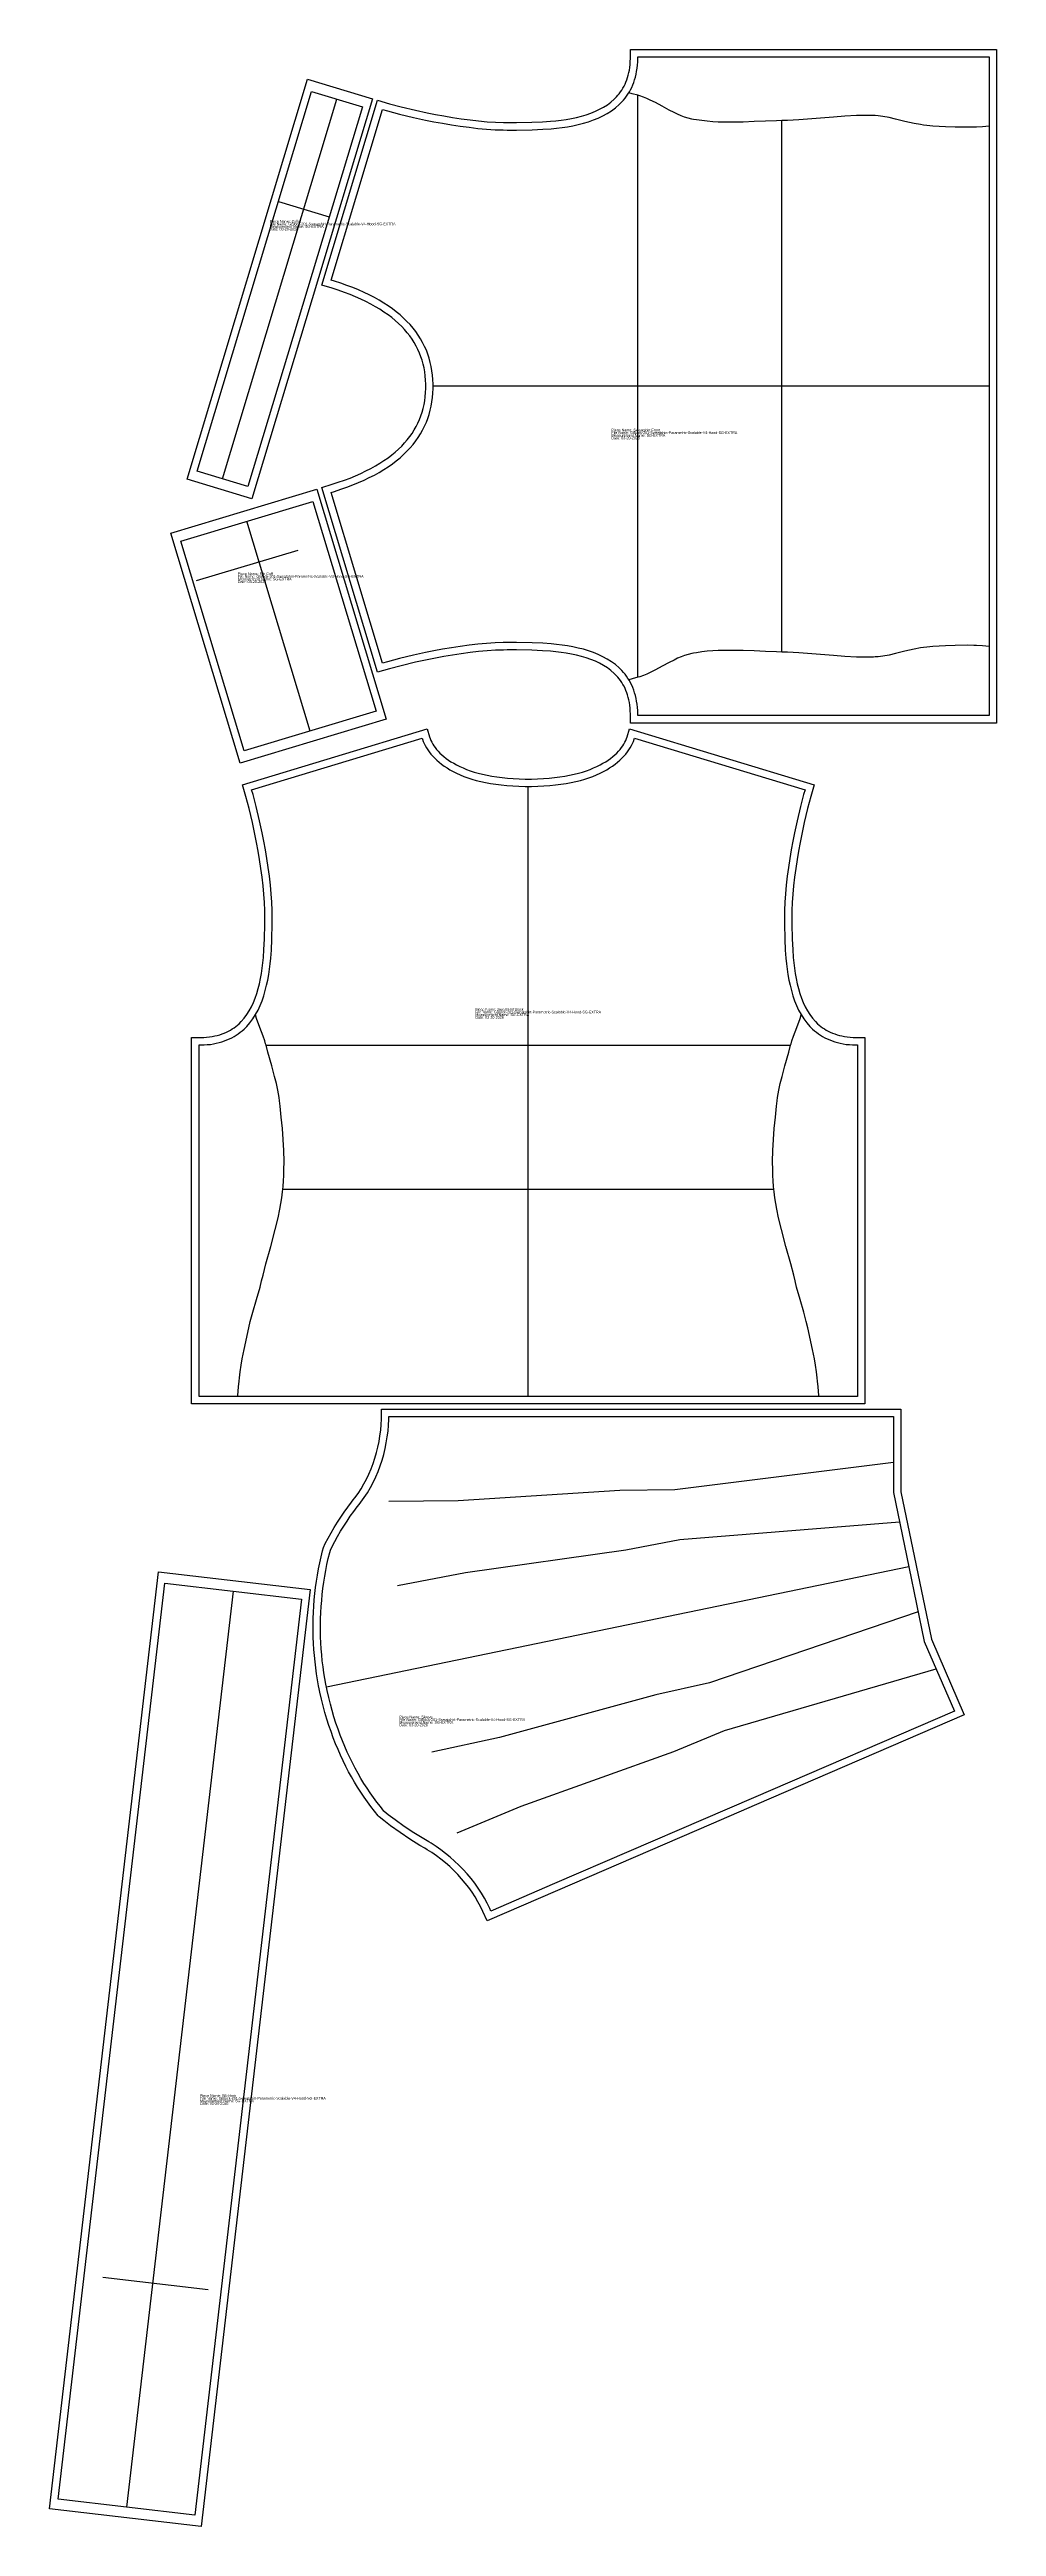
# Model space of a CAD drawing. Extents: x 9 to 903, y 0 to 2338.
import ezdxf

# ---------------------------------------------------------------- set-up
doc = ezdxf.new("R2010")
doc.units = 0
for name, color, linetype in [('1', 250, 'CONTINUOUS'), ('7', 250, 'CONTINUOUS'), ('8', 250, 'CONTINUOUS')]:
    doc.layers.add(name, color=color, linetype=linetype)

# ---------------------------------------------------------------- blocks, each defined once
blk = doc.blocks.new('SWEATSHIRT_FRONT')
at = {"layer": '1'}
blk.add_lwpolyline([(903, 1702), (700.4, 1702), (557.5, 1702), (557.5, 1710.5), (557.4, 1713.4), (557.2, 1716.1), (556.9, 1718.8), (556.5, 1721.4), (556, 1723.8), (555.4, 1726.2), (554.8, 1728.5), (554.1, 1730.6), (553.3, 1732.7), (552.4, 1734.7), (551.5, 1736.7), (550.4, 1738.5), (549.4, 1740.3), (548.2, 1742), (547, 1743.6), (545.7, 1745.2), (544.4, 1746.7), (542.2, 1748.9), (539.1, 1751.6), (535.8, 1754.1), (532.2, 1756.3), (528.4, 1758.4), (524.4, 1760.3), (520.2, 1762), (515.8, 1763.5), (511.3, 1764.8), (506.6, 1766), (501.8, 1767), (497, 1767.9), (492, 1768.6), (487.1, 1769.2), (482, 1769.7), (474.5, 1770.3), (464.6, 1770.7), (450, 1771), (441.2, 1771), (437.6, 1770.9), (430.1, 1770.7), (422.3, 1770.1), (414.2, 1769.4), (406.1, 1768.5), (397.8, 1767.3), (389.6, 1766.1), (381.4, 1764.7), (373.4, 1763.2), (365.6, 1761.7), (354.5, 1759.3), (341.1, 1756.1), (330, 1753.2), (318.9, 1749.9), (266.3, 1924.3), (276, 1927.3), (281.8, 1929.2), (287.5, 1931.2), (292.9, 1933.2), (298.1, 1935.4), (303.1, 1937.6), (307.9, 1939.9), (312.5, 1942.2), (316.8, 1944.6), (321, 1947.1), (324.9, 1949.7), (328.7, 1952.3), (332.2, 1955), (335.5, 1957.7), (338.7, 1960.5), (341.6, 1963.4), (344.3, 1966.3), (346.9, 1969.3), (349.2, 1972.3), (351.4, 1975.4), (353.4, 1978.6), (355.3, 1981.8), (356.9, 1985.1), (358.4, 1988.4), (359.7, 1991.8), (360.9, 1995.3), (361.8, 1998.9), (362.7, 2002.5), (363.3, 2006.2), (363.8, 2010), (364.1, 2013.9), (364.3, 2017.8), (364.3, 2019.8), (364.3, 2021.8), (364.1, 2025.7), (363.8, 2029.6), (363.3, 2033.4), (362.7, 2037.1), (361.8, 2040.7), (360.9, 2044.3), (359.7, 2047.7), (358.4, 2051.2), (356.9, 2054.5), (355.3, 2057.8), (353.4, 2061), (351.4, 2064.2), (349.2, 2067.3), (346.9, 2070.3), (344.3, 2073.3), (341.6, 2076.2), (338.7, 2079.1), (335.5, 2081.9), (332.2, 2084.6), (328.7, 2087.3), (324.9, 2089.9), (321, 2092.5), (316.8, 2094.9), (312.5, 2097.4), (307.9, 2099.7), (303.1, 2102), (298.1, 2104.2), (292.9, 2106.4), (287.5, 2108.4), (281.8, 2110.4), (276, 2112.3), (266.3, 2115.3), (318.9, 2289.7), (330, 2286.4), (341.1, 2283.4), (354.5, 2280.3), (365.6, 2277.9), (373.4, 2276.4), (381.4, 2274.9), (389.6, 2273.5), (397.8, 2272.2), (406.1, 2271.1), (414.2, 2270.2), (422.3, 2269.4), (430.1, 2268.9), (437.6, 2268.7), (441.2, 2268.6), (450, 2268.6), (464.6, 2268.9), (474.5, 2269.3), (482, 2269.9), (487.1, 2270.4), (492, 2271), (497, 2271.7), (501.8, 2272.6), (506.6, 2273.6), (511.3, 2274.8), (515.8, 2276.1), (520.2, 2277.6), (524.4, 2279.3), (528.4, 2281.2), (532.2, 2283.3), (535.8, 2285.5), (539.1, 2288), (542.2, 2290.7), (544.4, 2292.9), (545.7, 2294.4), (547, 2295.9), (548.2, 2297.6), (549.4, 2299.3), (550.4, 2301.1), (551.5, 2302.9), (552.4, 2304.9), (553.3, 2306.9), (554.1, 2309), (554.8, 2311.1), (555.4, 2313.4), (556, 2315.8), (556.5, 2318.2), (556.9, 2320.8), (557.2, 2323.5), (557.4, 2326.2), (557.5, 2329.1), (557.5, 2337.6), (700.4, 2337.6), (903, 2337.6), (903, 1702)], close=True, dxfattribs=at)
at = {"layer": '7'}
blk.add_line((896, 2019.8), (371.3, 2019.8), dxfattribs=at)
at = {"layer": '8'}
blk.add_lwpolyline([(896, 1709), (700.4, 1709), (564.5, 1709), (564.5, 1710.6), (564.4, 1713.7), (564.1, 1716.8), (563.8, 1719.7), (563.4, 1722.5), (562.9, 1725.3), (562.2, 1728), (561.5, 1730.5), (560.7, 1733), (559.8, 1735.4), (558.8, 1737.7), (557.7, 1739.9), (556.5, 1742), (555.2, 1744.1), (553.9, 1746.1), (552.5, 1748), (551, 1749.8), (549.5, 1751.5), (547, 1754), (543.5, 1757.1), (539.7, 1759.8), (535.7, 1762.4), (531.5, 1764.6), (527.2, 1766.7), (522.6, 1768.5), (517.9, 1770.1), (513.1, 1771.6), (508.2, 1772.8), (503.2, 1773.9), (498.1, 1774.8), (493, 1775.5), (487.8, 1776.2), (482.7, 1776.7), (474.9, 1777.3), (464.8, 1777.7), (450.1, 1778), (441.1, 1778), (437.4, 1777.9), (429.7, 1777.7), (421.7, 1777.1), (413.5, 1776.4), (405.2, 1775.4), (396.8, 1774.3), (388.5, 1773), (380.2, 1771.6), (372.1, 1770.1), (364.2, 1768.5), (352.9, 1766.1), (339.4, 1762.9), (328.1, 1759.9), (323.6, 1758.6), (275, 1919.6), (278.1, 1920.6), (284.1, 1922.6), (289.9, 1924.6), (295.5, 1926.7), (300.9, 1928.9), (306.1, 1931.2), (311, 1933.6), (315.8, 1936), (320.3, 1938.6), (324.7, 1941.2), (328.8, 1943.9), (332.8, 1946.6), (336.5, 1949.5), (340.1, 1952.4), (343.4, 1955.4), (346.6, 1958.5), (349.5, 1961.6), (352.3, 1964.9), (354.9, 1968.2), (357.3, 1971.5), (359.4, 1975), (361.4, 1978.5), (363.2, 1982.1), (364.9, 1985.8), (366.3, 1989.5), (367.6, 1993.3), (368.6, 1997.2), (369.5, 2001.1), (370.2, 2005.2), (370.8, 2009.3), (371.1, 2013.4), (371.3, 2017.7), (371.3, 2019.8), (371.3, 2021.9), (371.1, 2026.2), (370.8, 2030.3), (370.2, 2034.4), (369.5, 2038.4), (368.6, 2042.4), (367.6, 2046.3), (366.3, 2050.1), (364.9, 2053.8), (363.2, 2057.5), (361.4, 2061.1), (359.4, 2064.6), (357.3, 2068.1), (354.9, 2071.4), (352.3, 2074.7), (349.5, 2078), (346.6, 2081.1), (343.4, 2084.2), (340.1, 2087.2), (336.5, 2090.1), (332.8, 2092.9), (328.8, 2095.7), (324.7, 2098.4), (320.3, 2101), (315.8, 2103.5), (311, 2106), (306.1, 2108.4), (300.9, 2110.7), (295.5, 2112.9), (289.9, 2115), (284.1, 2117), (278.1, 2119), (275, 2119.9), (323.6, 2281), (328.1, 2279.7), (339.4, 2276.7), (352.9, 2273.5), (364.2, 2271), (372.1, 2269.5), (380.2, 2268), (388.5, 2266.6), (396.8, 2265.3), (405.2, 2264.2), (413.5, 2263.2), (421.7, 2262.5), (429.7, 2261.9), (437.4, 2261.7), (441.1, 2261.6), (450.1, 2261.6), (464.8, 2261.9), (474.9, 2262.3), (482.7, 2262.9), (487.8, 2263.4), (493, 2264.1), (498.1, 2264.8), (503.2, 2265.7), (508.2, 2266.8), (513.1, 2268), (517.9, 2269.5), (522.6, 2271.1), (527.2, 2272.9), (531.5, 2274.9), (535.7, 2277.2), (539.7, 2279.8), (543.5, 2282.5), (547, 2285.6), (549.5, 2288.1), (551, 2289.8), (552.5, 2291.6), (553.9, 2293.5), (555.2, 2295.5), (556.5, 2297.6), (557.7, 2299.7), (558.8, 2301.9), (559.8, 2304.2), (560.7, 2306.6), (561.5, 2309.1), (562.2, 2311.6), (562.9, 2314.3), (563.4, 2317), (563.8, 2319.9), (564.1, 2322.8), (564.4, 2325.9), (564.5, 2329), (564.5, 2330.6), (700.4, 2330.6), (896, 2330.6)], close=True, dxfattribs=at)
for points in [[(896, 2265.3), (896, 2265.3), (889.7, 2264.7), (884.3, 2264.3), (881.6, 2264.2), (875.8, 2264.2), (863.9, 2264.3), (854.9, 2264.6), (849, 2264.9), (843, 2265.4), (837.2, 2266), (834.2, 2266.3), (831.3, 2266.7), (825.4, 2267.8), (816.5, 2269.8), (807.7, 2272), (801.8, 2273.4), (795.8, 2274.5), (791.4, 2275), (788.4, 2275.2), (786.9, 2275.3), (784.3, 2275.4), (778.9, 2275.4), (770.8, 2275.3), (760, 2274.7), (749.1, 2273.9), (732.8, 2272.6), (716.6, 2271.3), (705.8, 2270.7), (700.4, 2270.5), (695.3, 2270.4), (684.9, 2270), (674.4, 2269.6), (663.9, 2269.2), (653.4, 2269), (645.6, 2269.1), (640.4, 2269.2), (635.2, 2269.5), (630, 2269.9), (624.9, 2270.5), (619.8, 2271.2), (617.2, 2271.6), (615.5, 2271.9), (612.1, 2272.8), (608.7, 2273.9), (605.4, 2275.1), (602.1, 2276.5), (598.8, 2278.1), (594, 2280.5), (587.6, 2284), (581.1, 2287.5), (576.3, 2289.9), (573, 2291.4), (569.7, 2292.7), (566.3, 2293.9), (564.6, 2294.4), (559.2, 2295.9), (556, 2296.8), (556, 2296.8)], [(564.6, 1745.2), (564.6, 2294.4)], [(700.4, 1769), (700.4, 2270.5)], [(896, 1774.3), (896, 1774.3), (889.7, 1774.9), (884.3, 1775.3), (881.6, 1775.3), (875.8, 1775.4), (863.9, 1775.3), (854.9, 1775), (849, 1774.6), (843, 1774.2), (837.2, 1773.6), (834.2, 1773.3), (831.3, 1772.9), (825.4, 1771.8), (816.5, 1769.8), (807.7, 1767.6), (801.8, 1766.2), (795.8, 1765.1), (791.4, 1764.6), (788.4, 1764.4), (786.9, 1764.3), (784.3, 1764.2), (778.9, 1764.2), (770.8, 1764.3), (760, 1764.9), (749.1, 1765.6), (732.8, 1767), (716.6, 1768.3), (705.8, 1768.9), (700.4, 1769), (695.3, 1769.2), (684.9, 1769.6), (674.4, 1770), (663.9, 1770.4), (653.4, 1770.6), (645.6, 1770.5), (640.4, 1770.4), (635.2, 1770.1), (630, 1769.7), (624.9, 1769.1), (619.8, 1768.4), (617.2, 1768), (615.5, 1767.7), (612.1, 1766.8), (608.7, 1765.7), (605.4, 1764.5), (602.1, 1763.1), (598.8, 1761.5), (594, 1759), (587.6, 1755.6), (581.1, 1752.1), (576.3, 1749.7), (573, 1748.2), (569.7, 1746.9), (566.3, 1745.7), (564.6, 1745.2), (559.2, 1743.6), (556, 1742.8), (556, 1742.8)]]:
    blk.add_lwpolyline(points, dxfattribs=at)
at = {"layer": '1'}
for s, p in [('Piece Name: Sweatshirt Front', (539.6, 1977.3)), ('File Name: GBlock-201-Sweatshirt-Parametric-Scalable-V4-Hood-SG-EXTRA', (539.6, 1974.8)), ('Measurement Name: SG-EXTRA', (539.6, 1972.3)), ('Date: 03-20-2026', (539.6, 1969.8))]:
    blk.add_text(s, height=2.5, dxfattribs=at).set_placement(p)
blk = doc.blocks.new('SWEATSHIRT_BACK')
at = {"layer": '1'}
blk.add_lwpolyline([(143.3, 1059.6), (143.3, 1262.2), (143.3, 1405.1), (151.8, 1405.2), (154.7, 1405.3), (157.5, 1405.5), (160.2, 1405.8), (162.7, 1406.2), (165.2, 1406.7), (167.5, 1407.2), (169.8, 1407.9), (172, 1408.6), (174.1, 1409.4), (176.1, 1410.3), (178, 1411.2), (179.9, 1412.2), (181.6, 1413.3), (183.4, 1414.5), (185, 1415.7), (186.6, 1417), (188.1, 1418.3), (190.2, 1420.5), (192.9, 1423.6), (195.4, 1426.9), (197.7, 1430.5), (199.7, 1434.3), (201.6, 1438.3), (203.3, 1442.5), (204.8, 1446.9), (206.2, 1451.4), (207.3, 1456), (208.3, 1460.8), (209.2, 1465.7), (209.9, 1470.6), (210.6, 1475.6), (211.1, 1480.6), (211.6, 1488.2), (212.1, 1498.1), (212.3, 1512.6), (212.3, 1521.5), (212.3, 1525.1), (212, 1532.6), (211.5, 1540.4), (210.8, 1548.4), (209.8, 1556.6), (208.7, 1564.8), (207.4, 1573.1), (206.1, 1581.2), (204.6, 1589.2), (203, 1597), (200.7, 1608.2), (197.5, 1621.5), (194.5, 1632.7), (191.3, 1643.8), (365.6, 1696.4), (367.9, 1688.9), (368.5, 1687.3), (369.2, 1685.6), (370.1, 1683.9), (371, 1682.2), (372.1, 1680.5), (373.3, 1678.8), (374.6, 1677.1), (376.1, 1675.4), (377.7, 1673.7), (379.5, 1672), (381.4, 1670.4), (383.5, 1668.7), (385.7, 1667.1), (388.1, 1665.5), (390.7, 1664), (393.5, 1662.5), (396.4, 1661), (399.5, 1659.6), (402.8, 1658.3), (406.3, 1657), (410, 1655.8), (413.8, 1654.7), (417.9, 1653.7), (422.2, 1652.7), (426.7, 1651.9), (431.4, 1651.2), (436.3, 1650.5), (441.4, 1650), (446.8, 1649.6), (452.4, 1649.4), (458.2, 1649.2), (461.1, 1649.2), (464.1, 1649.2), (469.9, 1649.4), (475.5, 1649.6), (480.9, 1650), (486, 1650.5), (490.9, 1651.2), (495.6, 1651.9), (500.1, 1652.7), (504.4, 1653.7), (508.5, 1654.7), (512.3, 1655.8), (516, 1657), (519.5, 1658.3), (522.8, 1659.6), (525.9, 1661), (528.8, 1662.5), (531.6, 1664), (534.2, 1665.5), (536.6, 1667.1), (538.8, 1668.7), (540.9, 1670.4), (542.8, 1672), (544.6, 1673.7), (546.2, 1675.4), (547.7, 1677.1), (549, 1678.8), (550.2, 1680.5), (551.3, 1682.2), (552.2, 1683.9), (553.1, 1685.6), (553.8, 1687.3), (554.4, 1688.9), (556.7, 1696.4), (731, 1643.8), (727.8, 1632.7), (724.8, 1621.5), (721.6, 1608.2), (719.3, 1597), (717.7, 1589.2), (716.2, 1581.2), (714.9, 1573.1), (713.6, 1564.8), (712.5, 1556.6), (711.5, 1548.4), (710.8, 1540.4), (710.3, 1532.6), (710, 1525.1), (710, 1521.5), (710, 1512.6), (710.2, 1498.1), (710.7, 1488.2), (711.2, 1480.6), (711.7, 1475.6), (712.3, 1470.6), (713.1, 1465.7), (714, 1460.8), (715, 1456), (716.1, 1451.4), (717.5, 1446.9), (719, 1442.5), (720.7, 1438.3), (722.5, 1434.3), (724.6, 1430.5), (726.9, 1426.9), (729.4, 1423.6), (732.1, 1420.5), (734.2, 1418.3), (735.7, 1417), (737.3, 1415.7), (738.9, 1414.5), (740.6, 1413.3), (742.4, 1412.2), (744.3, 1411.2), (746.2, 1410.3), (748.2, 1409.4), (750.3, 1408.6), (752.5, 1407.9), (754.8, 1407.2), (757.1, 1406.7), (759.6, 1406.2), (762.1, 1405.8), (764.8, 1405.5), (767.6, 1405.3), (770.5, 1405.2), (778.9, 1405.1), (778.9, 1262.2), (778.9, 1059.6), (143.3, 1059.6)], close=True, dxfattribs=at)
at = {"layer": '7'}
blk.add_line((461.1, 1066.6), (461.1, 1642.2), dxfattribs=at)
at = {"layer": '8'}
blk.add_lwpolyline([(150.3, 1066.6), (150.3, 1262.2), (150.3, 1398.2), (152, 1398.2), (155.1, 1398.3), (158.1, 1398.5), (161.1, 1398.8), (163.9, 1399.3), (166.6, 1399.8), (169.3, 1400.4), (171.9, 1401.2), (174.3, 1402), (176.7, 1402.9), (179, 1403.9), (181.2, 1405), (183.4, 1406.2), (185.4, 1407.4), (187.4, 1408.7), (189.3, 1410.2), (191.1, 1411.6), (192.9, 1413.2), (195.4, 1415.7), (198.4, 1419.2), (201.2, 1422.9), (203.7, 1426.9), (206, 1431.1), (208, 1435.5), (209.9, 1440), (211.5, 1444.7), (212.9, 1449.5), (214.1, 1454.5), (215.2, 1459.5), (216.1, 1464.6), (216.9, 1469.7), (217.5, 1474.8), (218, 1480), (218.6, 1487.7), (219.1, 1497.9), (219.3, 1512.6), (219.3, 1521.5), (219.3, 1525.2), (219, 1533), (218.5, 1540.9), (217.7, 1549.1), (216.8, 1557.4), (215.6, 1565.8), (214.4, 1574.2), (213, 1582.4), (211.5, 1590.5), (209.9, 1598.4), (207.5, 1609.7), (204.3, 1623.2), (201.3, 1634.6), (199.9, 1639.1), (361, 1687.7), (361.3, 1686.7), (362, 1684.7), (362.9, 1682.7), (363.9, 1680.7), (365, 1678.7), (366.3, 1676.7), (367.7, 1674.7), (369.2, 1672.7), (370.9, 1670.7), (372.8, 1668.8), (374.8, 1666.9), (376.9, 1665), (379.3, 1663.1), (381.7, 1661.3), (384.4, 1659.6), (387.2, 1657.9), (390.2, 1656.2), (393.4, 1654.7), (396.7, 1653.2), (400.3, 1651.7), (404, 1650.4), (407.9, 1649.1), (412, 1647.9), (416.3, 1646.9), (420.8, 1645.9), (425.5, 1645), (430.4, 1644.2), (435.5, 1643.6), (440.8, 1643.1), (446.4, 1642.6), (452.1, 1642.4), (458.1, 1642.2), (461.1, 1642.2), (464.2, 1642.2), (470.2, 1642.4), (475.9, 1642.6), (481.5, 1643.1), (486.8, 1643.6), (491.9, 1644.2), (496.8, 1645), (501.5, 1645.9), (506, 1646.9), (510.3, 1647.9), (514.4, 1649.1), (518.3, 1650.4), (522, 1651.7), (525.5, 1653.2), (528.9, 1654.7), (532.1, 1656.2), (535.1, 1657.9), (537.9, 1659.6), (540.6, 1661.3), (543, 1663.1), (545.4, 1665), (547.5, 1666.9), (549.5, 1668.8), (551.4, 1670.7), (553.1, 1672.7), (554.6, 1674.7), (556, 1676.7), (557.3, 1678.7), (558.4, 1680.7), (559.4, 1682.7), (560.3, 1684.7), (561, 1686.7), (561.3, 1687.7), (722.3, 1639.1), (721, 1634.6), (718, 1623.2), (714.8, 1609.7), (712.4, 1598.4), (710.8, 1590.5), (709.3, 1582.4), (707.9, 1574.2), (706.7, 1565.8), (705.5, 1557.4), (704.6, 1549.1), (703.8, 1540.9), (703.3, 1533), (703, 1525.2), (703, 1521.5), (703, 1512.6), (703.2, 1497.9), (703.7, 1487.7), (704.3, 1480), (704.8, 1474.8), (705.4, 1469.7), (706.2, 1464.6), (707.1, 1459.5), (708.2, 1454.5), (709.4, 1449.5), (710.8, 1444.7), (712.4, 1440), (714.3, 1435.5), (716.3, 1431.1), (718.6, 1426.9), (721.1, 1422.9), (723.9, 1419.2), (726.9, 1415.7), (729.4, 1413.2), (731.2, 1411.6), (733, 1410.2), (734.9, 1408.7), (736.9, 1407.4), (738.9, 1406.2), (741, 1405), (743.3, 1403.9), (745.6, 1402.9), (748, 1402), (750.4, 1401.2), (753, 1400.4), (755.6, 1399.8), (758.4, 1399.3), (761.2, 1398.8), (764.2, 1398.5), (767.2, 1398.3), (770.3, 1398.2), (771.9, 1398.2), (771.9, 1262.2), (771.9, 1066.6)], close=True, dxfattribs=at)
for points in [[(187, 1066.6), (187, 1066.6), (187.1, 1067.5), (187.7, 1075.7), (188.2, 1081), (188.5, 1084), (189.2, 1089.9), (190.1, 1095.9), (191.1, 1101.9), (192.8, 1110.8), (195.3, 1122.6), (196.6, 1128.4), (197.3, 1131.4), (198.7, 1137.3), (201.2, 1146.2), (204.6, 1158), (207.9, 1169.8), (209.3, 1175.7), (210.7, 1181.1), (213.5, 1191.8), (218, 1207.9), (222.3, 1224.1), (224.9, 1235), (226.6, 1243.1), (227.6, 1248.6), (228.5, 1254), (229.2, 1259.5), (229.4, 1262.2), (229.7, 1264.8), (230.1, 1269.9), (230.4, 1275.1), (230.5, 1280.3), (230.6, 1288.1), (230.3, 1298.6), (229.8, 1309.1), (229, 1319.5), (228, 1330), (226.9, 1340.3), (226.3, 1345.4), (225.9, 1348.7), (224.7, 1355.4), (223.3, 1362), (221.7, 1368.6), (219, 1378.5), (215.3, 1391.5), (213.6, 1398), (213.2, 1399.4), (212.4, 1402.2), (211, 1406.4), (207.7, 1414.8), (204.6, 1423.2), (203.5, 1426.6), (203.5, 1426.6)], [(735.3, 1066.6), (735.3, 1066.6), (735.2, 1067.5), (734.6, 1075.7), (734.1, 1081), (733.8, 1084), (733.1, 1089.9), (732.2, 1095.9), (731.2, 1101.9), (729.5, 1110.8), (727, 1122.6), (725.7, 1128.4), (725, 1131.4), (723.5, 1137.3), (721.1, 1146.2), (717.7, 1158), (714.4, 1169.8), (712.9, 1175.7), (711.6, 1181.1), (708.8, 1191.8), (704.3, 1207.9), (700, 1224.1), (697.4, 1235), (695.7, 1243.1), (694.7, 1248.6), (693.8, 1254), (693.1, 1259.5), (692.8, 1262.2), (692.6, 1264.8), (692.2, 1269.9), (691.9, 1275.1), (691.8, 1280.3), (691.7, 1288.1), (692, 1298.6), (692.5, 1309.1), (693.3, 1319.5), (694.3, 1330), (695.4, 1340.3), (696, 1345.4), (696.4, 1348.7), (697.5, 1355.4), (699, 1362), (700.6, 1368.6), (703.3, 1378.5), (707, 1391.5), (708.7, 1398), (709.1, 1399.4), (709.9, 1402.2), (711.3, 1406.4), (714.6, 1414.8), (717.7, 1423.2), (718.8, 1426.6), (718.8, 1426.6)], [(213.6, 1398), (708.7, 1398)], [(229.4, 1262.2), (692.8, 1262.2)]]:
    blk.add_lwpolyline(points, dxfattribs=at)
at = {"layer": '1'}
for s, p in [('Piece Name: Sweatshirt Back', (411.1, 1430.5)), ('File Name: GBlock-201-Sweatshirt-Parametric-Scalable-V4-Hood-SG-EXTRA', (411.1, 1428)), ('Measurement Name: SG-EXTRA', (411.1, 1425.5)), ('Date: 03-20-2026', (411.1, 1423))]:
    blk.add_text(s, height=2.5, dxfattribs=at).set_placement(p)
blk = doc.blocks.new('COLLAR')
at = {"layer": '1'}
blk.add_lwpolyline([(314.1, 2291.1), (200.2, 1913.7), (139, 1932.2), (252.8, 2309.6), (314.1, 2291.1)], close=True, dxfattribs=at)
at = {"layer": '7'}
blk.add_line((225.2, 2194.3), (273.3, 2179.8), dxfattribs=at)
at = {"layer": '8'}
blk.add_lwpolyline([(196.4, 1925.3), (148.6, 1939.8), (256.6, 2298), (304.5, 2283.5)], close=True, dxfattribs=at)
blk.add_lwpolyline([(172.5, 1932.6), (280.5, 2290.8)], dxfattribs=at)
at = {"layer": '1'}
for s, p in [('Piece Name: Collar', (217, 2174.3)), ('File Name: GBlock-201-Sweatshirt-Parametric-Scalable-V4-Hood-SG-EXTRA', (217, 2171.8)), ('Measurement Name: SG-EXTRA', (217, 2169.3)), ('Date: 03-20-2026', (217, 2166.8))]:
    blk.add_text(s, height=2.5, dxfattribs=at).set_placement(p)
blk = doc.blocks.new('RIB_CUFF')
at = {"layer": '1'}
blk.add_lwpolyline([(123.6, 1881.3), (261.5, 1922.8), (327, 1705.7), (189.1, 1664.1), (123.6, 1881.3)], close=True, dxfattribs=at)
at = {"layer": '7'}
blk.add_line((148, 1836.4), (243.8, 1865.3), dxfattribs=at)
at = {"layer": '8'}
blk.add_lwpolyline([(257.7, 1911.2), (317.4, 1713.2), (192.9, 1675.7), (133.2, 1873.7)], close=True, dxfattribs=at)
blk.add_lwpolyline([(255.2, 1694.4), (195.4, 1892.5)], dxfattribs=at)
at = {"layer": '1'}
for s, p in [('Piece Name: Rib Cuff', (186.9, 1841.6)), ('File Name: GBlock-201-Sweatshirt-Parametric-Scalable-V4-Hood-SG-EXTRA', (186.9, 1839.1)), ('Measurement Name: SG-EXTRA', (186.9, 1836.6)), ('Date: 03-20-2026', (186.9, 1834.1))]:
    blk.add_text(s, height=2.5, dxfattribs=at).set_placement(p)
blk = doc.blocks.new('SLEEVE')
at = {"layer": '1'}
blk.add_lwpolyline([(841.6, 837.5), (872.5, 765.9), (676.4, 681.3), (633.6, 662.9), (488.7, 600.4), (422.2, 571.7), (418.3, 580.4), (416.1, 585.1), (413.6, 589.7), (410.9, 594.2), (408, 598.6), (404.9, 603), (401.6, 607.2), (398.2, 611.3), (394.5, 615.3), (390.8, 619.2), (386.9, 622.9), (382.9, 626.4), (378.7, 629.8), (374.5, 633), (370.2, 636), (365.8, 638.8), (363.6, 640.1), (358.8, 642.9), (349.3, 648.8), (340.1, 654.9), (331.2, 661.3), (324.6, 666.2), (320.3, 669.7), (319.4, 670.8), (316, 675.1), (312.6, 679.4), (309.3, 683.9), (306.2, 688.4), (303.1, 693), (300, 697.7), (297.1, 702.5), (294.3, 707.4), (291.5, 712.4), (288.9, 717.4), (286.3, 722.6), (283.8, 727.9), (281.5, 733.3), (279.2, 738.8), (277, 744.5), (274.9, 750.2), (272.9, 756.1), (271, 762.1), (269.2, 768.2), (267.5, 774.5), (266, 780.9), (264.5, 787.4), (263.8, 790.7), (263.2, 793.5), (262.2, 799.1), (261.3, 804.8), (260.5, 810.4), (259.8, 816.2), (259.2, 821.9), (258.7, 827.7), (258.4, 833.5), (258.1, 839.4), (258, 845.2), (258, 851.1), (258.1, 856.9), (258.3, 862.8), (258.7, 868.7), (259.1, 874.6), (259.7, 880.4), (260.4, 886.3), (261.2, 892.1), (262.1, 897.9), (263.1, 903.7), (264.2, 909.5), (265.5, 915.2), (266.9, 920.9), (267.7, 924.1), (269.5, 927.6), (272.2, 932.8), (275, 937.9), (278, 942.9), (281, 947.8), (284.1, 952.6), (287.4, 957.4), (290.7, 962), (294.2, 966.6), (295.9, 968.8), (297.5, 970.8), (300.5, 975), (303.3, 979.3), (306, 983.9), (308.4, 988.5), (310.7, 993.3), (312.8, 998.3), (314.7, 1003.3), (316.4, 1008.4), (317.9, 1013.6), (319.2, 1018.8), (320.2, 1024.1), (321.1, 1029.4), (321.8, 1034.6), (322.2, 1039.9), (322.4, 1045.1), (322.5, 1054.6), (394.9, 1054.6), (541.8, 1054.6), (601.1, 1054.6), (812.8, 1054.6), (812.8, 976.6), (827.2, 907.1), (841.6, 837.5)], close=True, dxfattribs=at)
at = {"layer": '7'}
blk.add_line((820.3, 905.6), (270.6, 792.2), dxfattribs=at)
at = {"layer": '8'}
blk.add_lwpolyline([(834.9, 835.4), (863.3, 769.5), (673.6, 687.7), (626.2, 667.3), (485.9, 606.8), (425.8, 580.9), (424.7, 583.4), (422.3, 588.3), (419.7, 593.1), (416.8, 597.9), (413.8, 602.6), (410.5, 607.1), (407.1, 611.6), (403.4, 615.9), (399.6, 620.1), (395.7, 624.2), (391.6, 628), (387.4, 631.8), (383.1, 635.3), (378.6, 638.7), (374.1, 641.8), (369.5, 644.8), (367.1, 646.2), (362.4, 648.9), (353.1, 654.7), (344.1, 660.7), (335.3, 666.9), (328.9, 671.8), (325.2, 674.7), (324.8, 675.2), (321.5, 679.4), (318.2, 683.6), (315, 688), (311.9, 692.4), (308.9, 696.9), (306, 701.4), (303.1, 706.1), (300.4, 710.8), (297.7, 715.7), (295.1, 720.6), (292.6, 725.7), (290.2, 730.8), (287.9, 736.1), (285.7, 741.4), (283.5, 746.9), (281.5, 752.5), (279.6, 758.3), (277.7, 764.1), (276, 770.1), (274.3, 776.2), (272.8, 782.5), (271.3, 788.9), (270.6, 792.2), (270.1, 794.9), (269.1, 800.3), (268.2, 805.8), (267.4, 811.4), (266.7, 816.9), (266.2, 822.6), (265.7, 828.2), (265.4, 833.9), (265.1, 839.6), (265, 845.3), (265, 851), (265.1, 856.7), (265.3, 862.5), (265.7, 868.2), (266.1, 874), (266.6, 879.7), (267.3, 885.4), (268.1, 891.1), (269, 896.8), (270, 902.4), (271.1, 908), (272.3, 913.6), (273.7, 919.2), (274.3, 921.6), (275.7, 924.4), (278.4, 929.5), (281.1, 934.4), (284, 939.3), (286.9, 944.1), (290, 948.8), (293.1, 953.4), (296.4, 957.9), (299.7, 962.3), (301.4, 964.5), (303.1, 966.6), (306.3, 971), (309.3, 975.7), (312.1, 980.5), (314.7, 985.4), (317.1, 990.5), (319.3, 995.7), (321.3, 1001), (323.1, 1006.4), (324.6, 1011.8), (326, 1017.3), (327.1, 1022.8), (328, 1028.4), (328.7, 1033.9), (329.2, 1039.4), (329.4, 1044.9), (329.4, 1047.6), (394.9, 1047.6), (547.6, 1047.6), (599.3, 1047.6), (805.8, 1047.6), (805.8, 975.9), (820.3, 905.6)], close=True, dxfattribs=at)
for points in [[(805.8, 1004.2), (599.3, 978.5), (547.6, 977.7), (394.9, 968), (329.4, 967.3)], [(337.5, 888), (401.8, 900.5), (553.3, 921.9), (604.1, 931.6), (811.6, 948.2)], [(829.1, 863.1), (632, 796.2), (581.6, 785), (434, 744.6), (370, 730.7)], [(394, 654.6), (454.4, 679.9), (598.5, 731.5), (646.2, 751.2), (846, 809.4)]]:
    blk.add_lwpolyline(points, dxfattribs=at)
at = {"layer": '1'}
for s, p in [('Piece Name: Sleeve', (339.4, 762.8)), ('File Name: GBlock-201-Sweatshirt-Parametric-Scalable-V4-Hood-SG-EXTRA', (339.4, 760.3)), ('Measurement Name: SG-EXTRA', (339.4, 757.8)), ('Date: 03-20-2026', (339.4, 755.3))]:
    blk.add_text(s, height=2.5, dxfattribs=at).set_placement(p)
blk = doc.blocks.new('RIB_HEM')
at = {"layer": '1'}
blk.add_lwpolyline([(255.1, 884.4), (152.2, 0.1), (9.2, 16.8), (112.1, 901), (255.1, 884.4)], close=True, dxfattribs=at)
at = {"layer": '7'}
blk.add_line((158.8, 223.5), (59.5, 235.1), dxfattribs=at)
at = {"layer": '8'}
blk.add_lwpolyline([(146.4, 10.9), (17.3, 25.9), (117.9, 890.3), (247, 875.3)], close=True, dxfattribs=at)
blk.add_lwpolyline([(182.4, 882.8), (81.9, 18.4)], dxfattribs=at)
at = {"layer": '1'}
for s, p in [('Piece Name: Rib Hem', (151.2, 405.5)), ('File Name: GBlock-201-Sweatshirt-Parametric-Scalable-V4-Hood-SG-EXTRA', (151.2, 403)), ('Measurement Name: SG-EXTRA', (151.2, 400.5)), ('Date: 03-20-2026', (151.2, 398))]:
    blk.add_text(s, height=2.5, dxfattribs=at).set_placement(p)

msp = doc.modelspace()

# ---------------------------------------------------------------- block references
at = {"layer": '1'}
for name in ['SWEATSHIRT_FRONT', 'COLLAR', 'RIB_CUFF', 'SWEATSHIRT_BACK', 'SLEEVE', 'RIB_HEM']:
    msp.add_blockref(name, (0, 0), dxfattribs=at)

doc.saveas('drawing.dxf')
